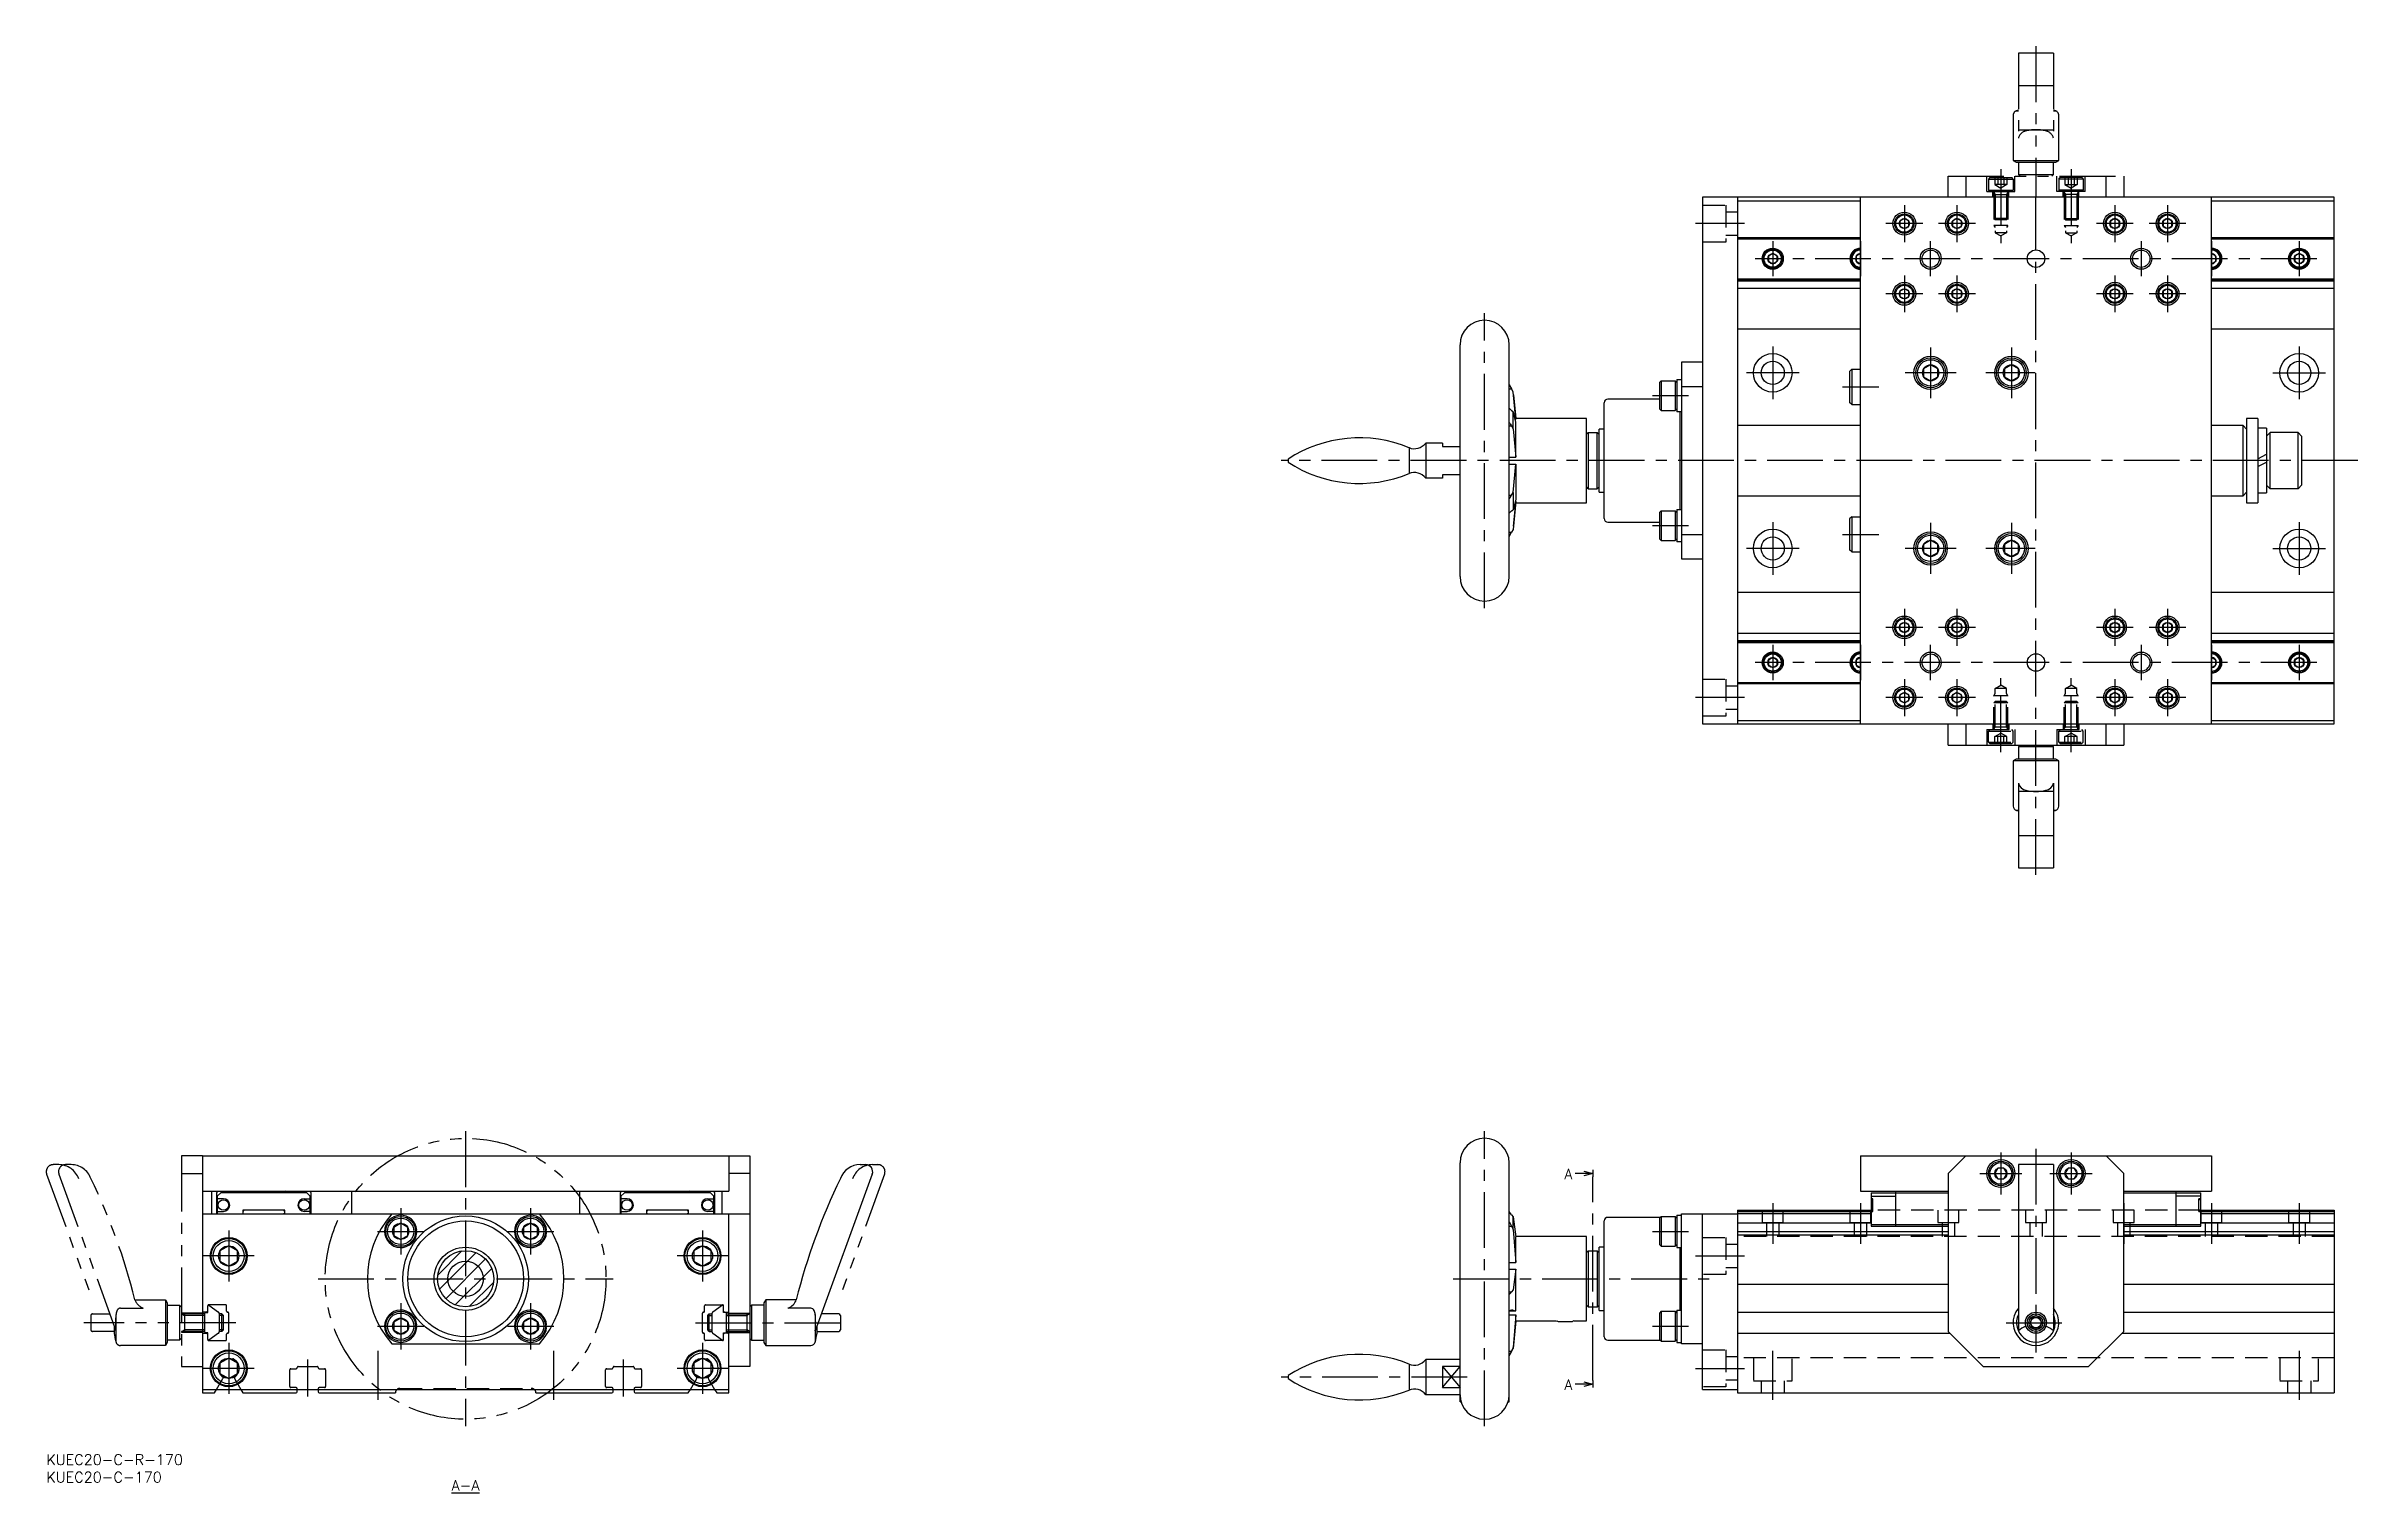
# Model space of a CAD drawing. Extents: x 0 to 659, y -11 to 401.
import ezdxf

# ---------------------------------------------------------------- set-up
doc = ezdxf.new("R2010")
doc.units = 0
doc.header["$LTSCALE"] = 0.5
for name, pattern in [('CENTER', [50.8, 31.75, -6.35, 6.35, -6.35]), ('DASHED', [19.05, 12.7, -6.35]), ('PHANTOM', [63.5, 31.75, -6.35, 6.35, -6.35, 6.35, -6.35])]:
    doc.linetypes.add(name, pattern=pattern)
for name, color, linetype in [('MSM_CENTER', 1, 'CENTER'), ('MSM_CONTINUOUS', 7, 'CONTINUOUS'), ('MSM_DASHED', 4, 'DASHED'), ('MSM_IMAGINARY', 6, 'PHANTOM'), ('MSM_NARROW', 5, 'CONTINUOUS'), ('MSM_PART_NUMBER', 7, 'CONTINUOUS')]:
    doc.layers.add(name, color=color, linetype=linetype)
doc.styles.get("Standard").update_dxf_attribs({"font": 'txt.shx', "height": 3, "bigfont": 'bigfont.shx'})

msp = doc.modelspace()

# ---------------------------------------------------------------- texts
at = {"layer": 'MSM_PART_NUMBER'}
for s, p in [('A', (432.56, 78.34)), ('A', (432.56, 18.34)), ('%%UA-A', (115.5, -10.33))]:
    msp.add_text(s, height=3, dxfattribs=at).set_placement(p)

# ---------------------------------------------------------------- blocks, each defined once
blk = doc.blocks.new('*U2')
at = {"layer": 'MSM_PART_NUMBER'}
blk.add_text('KUEC20-C-R-170', height=3, dxfattribs=at).set_placement((0, -3))
blk = doc.blocks.new('*U3')
at = {"layer": 'MSM_PART_NUMBER'}
blk.add_text('KUEC20-C-170', height=3, dxfattribs=at).set_placement((0, -8))

# ---------------------------------------------------------------- linework, layer by layer
at = {"layer": 'MSM_CENTER'}
for p, q in [((556.95, 365.99), (556.95, 344.96)), ((576.95, 365.99), (576.95, 344.96)), ((529.45, 355.74), (529.45, 345.24)), ((544.45, 355.74), (544.45, 345.24)), ((566.95, 164.99), (566.95, 357.99)), ((589.45, 355.74), (589.45, 345.24)), ((604.45, 355.74), (604.45, 345.24)), ((483.95, 350.49), (469.95, 350.49)), ((534.7, 350.49), (524.2, 350.49)), ((549.7, 350.49), (539.2, 350.49)), ((594.7, 350.49), (584.2, 350.49)), ((609.7, 350.49), (599.2, 350.49)), ((491.95, 345.49), (491.95, 335.49)), ((516.95, 345.49), (516.95, 335.49)), ((536.95, 335.49), (536.95, 345.49)), ((596.95, 345.49), (596.95, 335.49)), ((616.95, 345.49), (616.95, 335.49)), ((641.95, 345.49), (641.95, 335.49)), ((646.95, 340.49), (486.95, 340.49)), ((534.7, 330.49), (524.2, 330.49)), ((529.45, 335.74), (529.45, 325.24)), ((549.7, 330.49), (539.2, 330.49)), ((544.45, 335.74), (544.45, 325.24)), ((594.7, 330.49), (584.2, 330.49)), ((589.45, 335.74), (589.45, 325.24)), ((609.7, 330.49), (599.2, 330.49)), ((604.45, 335.74), (604.45, 325.24)), ((409.85, 240.99), (409.85, 324.99)), ((491.95, 315.49), (491.95, 300.49)), ((536.95, 315.24), (536.95, 300.74)), ((559.95, 315.24), (559.95, 300.74)), ((641.95, 315.49), (641.95, 300.49)), ((499.45, 307.99), (484.45, 307.99)), ((511.85, 303.99), (522.15, 303.99)), ((544.2, 307.99), (529.7, 307.99)), ((566.7, 307.99), (552.7, 307.99)), ((634.45, 307.99), (649.45, 307.99)), ((457.65, 301.49), (467.95, 301.49)), ((658.65, 282.99), (351.85, 282.99)), ((457.65, 264.49), (467.95, 264.49)), ((491.95, 265.49), (491.95, 250.49)), ((536.95, 265.24), (536.95, 250.74)), ((559.95, 265.24), (559.95, 250.74)), ((641.95, 265.49), (641.95, 250.49)), ((499.45, 257.99), (484.45, 257.99)), ((511.85, 261.99), (522.15, 261.99)), ((544.2, 257.99), (529.7, 257.99)), ((566.7, 257.99), (552.7, 257.99)), ((634.45, 257.99), (649.45, 257.99)), ((529.45, 240.74), (529.45, 230.24)), ((544.45, 240.74), (544.45, 230.24)), ((589.45, 240.74), (589.45, 230.24)), ((604.45, 240.74), (604.45, 230.24)), ((534.7, 235.49), (524.2, 235.49)), ((549.7, 235.49), (539.2, 235.49)), ((594.7, 235.49), (584.2, 235.49)), ((609.7, 235.49), (599.2, 235.49)), ((646.95, 225.49), (486.95, 225.49)), ((491.95, 230.49), (491.95, 220.49)), ((516.95, 230.49), (516.95, 220.49)), ((536.95, 220.49), (536.95, 230.49)), ((596.95, 230.49), (596.95, 220.49)), ((616.95, 230.49), (616.95, 220.49)), ((641.95, 230.49), (641.95, 220.49)), ((529.45, 220.74), (529.45, 210.24)), ((544.45, 220.74), (544.45, 210.24)), ((556.95, 199.99), (556.95, 221.03)), ((576.95, 199.99), (576.95, 221.03)), ((589.45, 220.74), (589.45, 210.24)), ((604.45, 220.74), (604.45, 210.24)), ((483.95, 215.49), (469.95, 215.49)), ((534.7, 215.49), (524.2, 215.49)), ((549.7, 215.49), (539.2, 215.49)), ((594.7, 215.49), (584.2, 215.49)), ((609.7, 215.49), (599.2, 215.49)), ((119.5, 92), (119.5, 8)), ((409.85, 8), (409.85, 92)), ((556.95, 86), (556.95, 74)), ((566.95, 87), (566.95, 29)), ((576.95, 86), (576.95, 74)), ((550.95, 80), (562.95, 80)), ((570.95, 80), (582.95, 80)), ((440.65, 21), (440.65, 79)), ((101, 70.1), (101, 56.9)), ((138, 70.1), (138, 56.9)), ((491.95, 71.5), (491.95, 60)), ((516.95, 71.5), (516.95, 60)), ((541.95, 71.5), (541.95, 60)), ((591.95, 71.5), (591.95, 60)), ((616.95, 71.5), (616.95, 60)), ((641.95, 71.5), (641.95, 60)), ((52, 63.75), (52, 49.25)), ((94.4, 63.5), (107.6, 63.5)), ((131.4, 63.5), (144.6, 63.5)), ((187, 63.75), (187, 49.25)), ((457.65, 63.5), (467.95, 63.5)), ((59.25, 56.5), (44.75, 56.5)), ((194.25, 56.5), (179.75, 56.5)), ((469.95, 56.5), (483.95, 56.5)), ((77.5, 50), (161.5, 50)), ((400.85, 50), (473.95, 50)), ((101, 43.1), (101, 29.9)), ((138, 43.1), (138, 29.9)), ((94.4, 36.5), (107.6, 36.5)), ((131.4, 36.5), (144.6, 36.5)), ((185, 37.5), (228.3, 37.5)), ((457.65, 36.5), (467.95, 36.5)), ((558.45, 37.5), (575.45, 37.5)), ((52, 31.75), (52, 17.25)), ((74.5, 16.5), (74.5, 27)), ((94.5, 29.5), (94.5, 15.5)), ((144.5, 29.5), (144.5, 15.5)), ((164.5, 16.5), (164.5, 27)), ((187, 31.75), (187, 17.25)), ((491.95, 15.5), (491.95, 29.5)), ((641.95, 29.5), (641.95, 15.5)), ((59.25, 24.5), (44.75, 24.5)), ((194.25, 24.5), (179.75, 24.5)), ((404.85, 22), (351.85, 22)), ((469.95, 24.5), (483.95, 24.5))]:
    msp.add_line(p, q, dxfattribs=at)
at = {"layer": 'MSM_CONTINUOUS'}
for p, q in [((471.95, 357.99), (471.95, 207.99)), ((651.95, 357.99), (471.95, 357.99)), ((481.95, 357.99), (481.95, 207.99)), ((481.95, 356.99), (516.95, 356.99)), ((516.95, 207.99), (516.95, 357.99)), ((616.95, 207.99), (616.95, 357.99)), ((616.95, 356.99), (651.95, 356.99)), ((651.95, 207.99), (651.95, 357.99)), ((529.45, 351.94), (528.2, 351.21)), ((528.2, 351.21), (528.2, 349.77)), ((528.2, 349.77), (529.45, 349.05)), ((530.7, 351.21), (529.45, 351.94)), ((529.45, 349.05), (530.7, 349.77)), ((530.7, 349.77), (530.7, 351.21)), ((544.45, 351.94), (543.2, 351.21)), ((543.2, 351.21), (543.2, 349.77)), ((543.2, 349.77), (544.45, 349.05)), ((545.7, 351.21), (544.45, 351.94)), ((544.45, 349.05), (545.7, 349.77)), ((545.7, 349.77), (545.7, 351.21)), ((589.45, 351.94), (588.2, 351.21)), ((588.2, 351.21), (588.2, 349.77)), ((588.2, 349.77), (589.45, 349.05)), ((590.7, 351.21), (589.45, 351.94)), ((589.45, 349.05), (590.7, 349.77)), ((590.7, 349.77), (590.7, 351.21)), ((604.45, 351.94), (603.2, 351.21)), ((603.2, 351.21), (603.2, 349.77)), ((603.2, 349.77), (604.45, 349.05)), ((605.7, 351.21), (604.45, 351.94)), ((604.45, 349.05), (605.7, 349.77)), ((605.7, 349.77), (605.7, 351.21)), ((481.95, 346.49), (516.95, 346.49)), ((481.95, 346.19), (516.95, 346.19)), ((616.95, 346.49), (651.95, 346.49)), ((616.95, 346.19), (651.95, 346.19)), ((491.95, 341.94), (490.7, 341.21)), ((490.7, 341.21), (490.7, 339.77)), ((490.7, 339.77), (491.95, 339.05)), ((493.2, 341.21), (491.95, 341.94)), ((491.95, 339.05), (493.2, 339.77)), ((493.2, 339.77), (493.2, 341.21)), ((516.95, 341.94), (515.7, 341.21)), ((515.7, 341.21), (515.7, 339.77)), ((515.7, 339.77), (516.95, 339.05)), ((618.2, 341.21), (616.95, 341.94)), ((616.95, 339.05), (618.2, 339.77)), ((618.2, 339.77), (618.2, 341.21)), ((641.95, 341.94), (640.7, 341.21)), ((640.7, 341.21), (640.7, 339.77)), ((640.7, 339.77), (641.95, 339.05)), ((643.2, 341.21), (641.95, 341.94)), ((641.95, 339.05), (643.2, 339.77)), ((643.2, 339.77), (643.2, 341.21)), ((481.95, 334.79), (516.95, 334.79)), ((481.95, 334.49), (516.95, 334.49)), ((481.95, 334.23), (516.95, 334.23)), ((481.95, 332.11), (516.95, 332.11)), ((529.45, 331.94), (528.2, 331.21)), ((528.2, 331.21), (528.2, 329.77)), ((528.2, 329.77), (529.45, 329.05)), ((530.7, 331.21), (529.45, 331.94)), ((529.45, 329.05), (530.7, 329.77)), ((530.7, 329.77), (530.7, 331.21)), ((544.45, 331.94), (543.2, 331.21)), ((543.2, 331.21), (543.2, 329.77)), ((543.2, 329.77), (544.45, 329.05)), ((545.7, 331.21), (544.45, 331.94)), ((544.45, 329.05), (545.7, 329.77)), ((545.7, 329.77), (545.7, 331.21)), ((589.45, 331.94), (588.2, 331.21)), ((588.2, 331.21), (588.2, 329.77)), ((588.2, 329.77), (589.45, 329.05)), ((590.7, 331.21), (589.45, 331.94)), ((589.45, 329.05), (590.7, 329.77)), ((590.7, 329.77), (590.7, 331.21)), ((604.45, 331.94), (603.2, 331.21)), ((603.2, 331.21), (603.2, 329.77)), ((603.2, 329.77), (604.45, 329.05)), ((605.7, 331.21), (604.45, 331.94)), ((604.45, 329.05), (605.7, 329.77)), ((605.7, 329.77), (605.7, 331.21)), ((616.95, 334.79), (651.95, 334.79)), ((616.95, 334.49), (651.95, 334.49)), ((616.95, 334.23), (651.95, 334.23)), ((616.95, 332.11), (651.95, 332.11)), ((481.95, 320.49), (516.95, 320.49)), ((616.95, 320.49), (651.95, 320.49)), ((402.85, 249.99), (402.85, 315.99)), ((416.85, 249.99), (416.85, 315.99)), ((471.95, 310.99), (465.95, 310.99)), ((465.95, 310.99), (465.95, 254.99)), ((536.95, 310.3), (534.95, 309.15)), ((538.95, 309.15), (536.95, 310.3)), ((559.95, 310.3), (557.95, 309.15)), ((561.95, 309.15), (559.95, 310.3)), ((416.85, 304.59), (417.54, 303.41)), ((416.85, 303.41), (417.54, 303.41)), ((418.03, 302.58), (417.54, 303.41)), ((460.15, 305.74), (459.65, 305.24)), ((459.65, 305.24), (459.65, 297.74)), ((460.15, 305.74), (460.15, 297.24)), ((460.15, 305.74), (464.15, 305.74)), ((464.15, 305.74), (464.65, 305.24)), ((464.15, 305.74), (464.15, 297.24)), ((464.65, 306.09), (465.95, 306.09)), ((464.65, 306.09), (464.65, 296.89)), ((471.95, 304.01), (465.95, 304.01)), ((514.45, 308.99), (513.85, 308.39)), ((513.85, 308.39), (513.85, 299.59)), ((514.45, 308.99), (514.45, 298.99)), ((514.45, 308.99), (516.95, 308.99)), ((534.95, 309.15), (534.95, 306.84)), ((534.95, 306.84), (536.95, 305.68)), ((536.95, 305.68), (538.95, 306.84)), ((538.95, 306.84), (538.95, 309.15)), ((557.95, 309.15), (557.95, 306.84)), ((557.95, 306.84), (559.95, 305.68)), ((559.95, 305.68), (561.95, 306.84)), ((561.95, 306.84), (561.95, 309.15)), ((416.85, 297.93), (417.54, 297.31)), ((417.54, 297.31), (418.03, 297)), ((418.72, 294.67), (418.03, 302.58)), ((418.72, 294.06), (418.03, 297)), ((418.03, 292.03), (418.03, 297)), ((418.11, 301.69), (418.72, 294.99)), ((443.95, 266.49), (443.95, 299.49)), ((459.65, 300.49), (444.95, 300.49)), ((460.15, 297.24), (459.65, 297.74)), ((460.15, 297.24), (464.15, 297.24)), ((464.15, 297.24), (464.65, 297.74)), ((465.95, 296.89), (464.65, 296.89)), ((465.55, 269.09), (465.55, 296.89)), ((514.45, 298.99), (513.85, 299.59)), ((514.45, 298.99), (516.95, 298.99)), ((416.85, 292.86), (417.54, 292.86)), ((417.13, 293.51), (417.54, 292.86)), ((417.54, 292.86), (418.03, 292.03)), ((418.03, 292.03), (418.72, 283.99)), ((418.57, 294.67), (418.72, 294.67)), ((438.85, 294.99), (418.72, 294.99)), ((418.72, 294.67), (418.72, 294.99)), ((418.72, 283.99), (418.72, 294.06)), ((438.85, 270.99), (438.85, 294.99)), ((439.35, 290.99), (438.85, 290.49)), ((439.35, 290.99), (441.95, 290.99)), ((439.35, 290.99), (439.35, 274.99)), ((441.95, 274.99), (441.95, 290.99)), ((441.95, 290.99), (442.45, 290.49)), ((443.95, 291.99), (442.45, 291.99)), ((442.45, 273.99), (442.45, 291.99)), ((516.95, 292.99), (481.95, 292.99)), ((625.95, 292.99), (616.95, 292.99)), ((626.95, 291.99), (625.95, 292.99)), ((625.95, 272.99), (625.95, 292.99)), ((630.15, 294.99), (626.95, 294.99)), ((626.95, 294.99), (626.95, 270.99)), ((630.15, 294.99), (630.15, 270.99)), ((632.65, 292.19), (630.15, 292.19)), ((632.65, 292.19), (632.65, 273.79)), ((633.65, 290.99), (632.65, 289.99)), ((641.65, 290.99), (633.65, 290.99)), ((633.65, 274.99), (633.65, 290.99)), ((641.65, 274.99), (641.65, 290.99)), ((641.65, 290.99), (642.65, 289.99)), ((642.65, 289.99), (642.65, 275.99)), ((353.85, 283.41), (353.85, 282.58)), ((388.32, 286.68), (388.32, 279.3)), ((393.06, 287.99), (393.06, 277.99)), ((397.85, 287.99), (393.06, 287.99)), ((397.85, 287.99), (397.85, 286.99)), ((397.85, 286.99), (402.85, 286.99)), ((416.85, 283.99), (418.72, 283.99)), ((630.15, 283.5), (632.65, 284.79)), ((397.85, 277.99), (393.06, 277.99)), ((402.85, 278.99), (397.85, 278.99)), ((397.85, 278.99), (397.85, 277.99)), ((416.85, 281.99), (418.72, 281.99)), ((418.03, 273.96), (418.72, 281.99)), ((418.72, 281.99), (418.72, 271.93)), ((630.15, 281.29), (632.65, 282.57)), ((416.85, 273.12), (417.54, 273.12)), ((417.13, 272.47), (417.54, 273.12)), ((417.54, 273.12), (418.03, 273.96)), ((418.03, 273.96), (418.03, 268.98)), ((418.72, 271.93), (418.03, 268.98)), ((418.72, 271.31), (418.03, 263.4)), ((418.11, 264.29), (418.72, 270.99)), ((418.57, 271.31), (418.72, 271.31)), ((418.72, 271.31), (418.72, 270.99)), ((418.72, 270.99), (438.85, 270.99)), ((439.35, 274.99), (438.85, 275.49)), ((439.35, 274.99), (441.95, 274.99)), ((441.95, 274.99), (442.45, 275.49)), ((442.45, 273.99), (443.95, 273.99)), ((481.95, 272.99), (516.95, 272.99)), ((616.95, 272.99), (625.95, 272.99)), ((625.95, 272.99), (626.95, 273.99)), ((626.95, 270.99), (630.15, 270.99)), ((630.15, 273.79), (632.65, 273.79)), ((633.65, 274.99), (632.65, 275.99)), ((641.65, 274.99), (633.65, 274.99)), ((641.65, 274.99), (642.65, 275.99)), ((416.85, 268.05), (417.54, 268.68)), ((417.54, 268.68), (418.03, 268.98)), ((444.95, 265.49), (459.65, 265.49)), ((460.15, 268.74), (459.65, 268.24)), ((459.65, 268.24), (459.65, 260.74)), ((460.15, 268.74), (460.15, 260.24)), ((460.15, 268.74), (464.15, 268.74)), ((464.15, 268.74), (464.65, 268.24)), ((464.15, 268.74), (464.15, 260.24)), ((464.65, 269.09), (465.95, 269.09)), ((464.65, 269.09), (464.65, 259.89)), ((514.45, 266.99), (513.85, 266.39)), ((513.85, 266.39), (513.85, 257.59)), ((514.45, 266.99), (514.45, 256.99)), ((514.45, 266.99), (516.95, 266.99)), ((416.85, 261.39), (417.54, 262.58)), ((416.85, 262.58), (417.54, 262.58)), ((418.03, 263.4), (417.54, 262.58)), ((460.15, 260.24), (459.65, 260.74)), ((460.15, 260.24), (464.15, 260.24)), ((464.15, 260.24), (464.65, 260.74)), ((465.95, 259.89), (464.65, 259.89)), ((465.95, 261.97), (471.95, 261.97)), ((514.45, 256.99), (513.85, 257.59)), ((514.45, 256.99), (516.95, 256.99)), ((536.95, 260.3), (534.95, 259.15)), ((534.95, 259.15), (534.95, 256.84)), ((538.95, 259.15), (536.95, 260.3)), ((538.95, 256.84), (538.95, 259.15)), ((559.95, 260.3), (557.95, 259.15)), ((557.95, 259.15), (557.95, 256.84)), ((561.95, 259.15), (559.95, 260.3)), ((561.95, 256.84), (561.95, 259.15)), ((465.95, 254.99), (471.95, 254.99)), ((534.95, 256.84), (536.95, 255.68)), ((536.95, 255.68), (538.95, 256.84)), ((557.95, 256.84), (559.95, 255.68)), ((559.95, 255.68), (561.95, 256.84)), ((481.95, 245.49), (516.95, 245.49)), ((616.95, 245.49), (651.95, 245.49)), ((481.95, 233.87), (516.95, 233.87)), ((481.95, 231.75), (516.95, 231.75)), ((481.95, 231.49), (516.95, 231.49)), ((481.95, 231.19), (516.95, 231.19)), ((529.45, 236.94), (528.2, 236.21)), ((528.2, 236.21), (528.2, 234.77)), ((528.2, 234.77), (529.45, 234.05)), ((530.7, 236.21), (529.45, 236.94)), ((529.45, 234.05), (530.7, 234.77)), ((530.7, 234.77), (530.7, 236.21)), ((544.45, 236.94), (543.2, 236.21)), ((543.2, 236.21), (543.2, 234.77)), ((543.2, 234.77), (544.45, 234.05)), ((545.7, 236.21), (544.45, 236.94)), ((544.45, 234.05), (545.7, 234.77)), ((545.7, 234.77), (545.7, 236.21)), ((589.45, 236.94), (588.2, 236.21)), ((588.2, 236.21), (588.2, 234.77)), ((588.2, 234.77), (589.45, 234.05)), ((590.7, 236.21), (589.45, 236.94)), ((589.45, 234.05), (590.7, 234.77)), ((590.7, 234.77), (590.7, 236.21)), ((604.45, 236.94), (603.2, 236.21)), ((603.2, 236.21), (603.2, 234.77)), ((603.2, 234.77), (604.45, 234.05)), ((605.7, 236.21), (604.45, 236.94)), ((604.45, 234.05), (605.7, 234.77)), ((605.7, 234.77), (605.7, 236.21)), ((616.95, 233.87), (651.95, 233.87)), ((616.95, 231.75), (651.95, 231.75)), ((616.95, 231.49), (651.95, 231.49)), ((616.95, 231.19), (651.95, 231.19)), ((491.95, 226.94), (490.7, 226.21)), ((490.7, 226.21), (490.7, 224.77)), ((490.7, 224.77), (491.95, 224.05)), ((493.2, 226.21), (491.95, 226.94)), ((491.95, 224.05), (493.2, 224.77)), ((493.2, 224.77), (493.2, 226.21)), ((516.95, 226.94), (515.7, 226.21)), ((515.7, 226.21), (515.7, 224.77)), ((515.7, 224.77), (516.95, 224.05)), ((618.2, 226.21), (616.95, 226.94)), ((616.95, 224.05), (618.2, 224.77)), ((618.2, 224.77), (618.2, 226.21)), ((641.95, 226.94), (640.7, 226.21)), ((640.7, 226.21), (640.7, 224.77)), ((640.7, 224.77), (641.95, 224.05)), ((643.2, 226.21), (641.95, 226.94)), ((641.95, 224.05), (643.2, 224.77)), ((643.2, 224.77), (643.2, 226.21)), ((481.95, 219.79), (516.95, 219.79)), ((481.95, 219.49), (516.95, 219.49)), ((616.95, 219.79), (651.95, 219.79)), ((616.95, 219.49), (651.95, 219.49)), ((529.45, 216.94), (528.2, 216.21)), ((528.2, 216.21), (528.2, 214.77)), ((528.2, 214.77), (529.45, 214.05)), ((530.7, 216.21), (529.45, 216.94)), ((529.45, 214.05), (530.7, 214.77)), ((530.7, 214.77), (530.7, 216.21)), ((544.45, 216.94), (543.2, 216.21)), ((543.2, 216.21), (543.2, 214.77)), ((543.2, 214.77), (544.45, 214.05)), ((545.7, 216.21), (544.45, 216.94)), ((544.45, 214.05), (545.7, 214.77)), ((545.7, 214.77), (545.7, 216.21)), ((589.45, 216.94), (588.2, 216.21)), ((588.2, 216.21), (588.2, 214.77)), ((588.2, 214.77), (589.45, 214.05)), ((590.7, 216.21), (589.45, 216.94)), ((589.45, 214.05), (590.7, 214.77)), ((590.7, 214.77), (590.7, 216.21)), ((604.45, 216.94), (603.2, 216.21)), ((603.2, 216.21), (603.2, 214.77)), ((603.2, 214.77), (604.45, 214.05)), ((605.7, 216.21), (604.45, 216.94)), ((604.45, 214.05), (605.7, 214.77)), ((605.7, 214.77), (605.7, 216.21)), ((471.95, 207.99), (651.95, 207.99)), ((481.95, 208.99), (516.95, 208.99)), ((541.95, 201.99), (541.95, 207.99)), ((546.95, 207.99), (546.95, 201.99)), ((586.95, 201.99), (586.95, 207.99)), ((591.95, 207.99), (591.95, 201.99)), ((616.95, 208.99), (651.95, 208.99)), ((541.95, 201.99), (591.95, 201.99)), ((561.32, 197.99), (560.45, 197.49)), ((572.59, 197.99), (561.32, 197.99)), ((562.45, 201.99), (561.95, 201.49)), ((561.95, 201.49), (561.95, 197.99)), ((571.95, 201.49), (561.95, 201.49)), ((571.95, 201.49), (571.45, 201.99)), ((571.95, 197.99), (571.95, 201.49)), ((573.45, 197.49), (572.59, 197.99)), ((560.45, 197.49), (560.45, 184.63)), ((573.45, 197.49), (560.45, 197.49)), ((561.95, 191.14), (561.95, 166.99)), ((571.95, 191.14), (571.95, 166.99)), ((573.45, 184.63), (573.45, 197.49)), ((571.95, 188.78), (561.95, 188.78)), ((561.95, 183.37), (561.42, 183.37)), ((572.48, 183.37), (571.95, 183.37)), ((561.95, 176.21), (571.95, 176.21)), ((561.95, 166.99), (571.95, 166.99)), ((44.5, 85), (200.5, 85)), ((44.5, 85), (44.5, 75)), ((194.5, 85), (194.5, 75)), ((200.5, 80), (194.5, 80)), ((200.5, 85), (200.5, 25)), ((235.38, 79.81), (219.12, 35.14)), ((231.92, 82.5), (233.5, 82.5)), ((402.85, 15), (402.85, 83)), ((416.85, 15), (416.85, 83)), ((516.95, 85), (516.95, 75)), ((516.95, 85), (616.95, 85)), ((546.95, 85), (541.95, 80)), ((541.95, 80), (541.95, 35)), ((556.09, 81.5), (555.22, 80)), ((555.22, 80), (556.09, 78.5)), ((557.82, 81.5), (556.09, 81.5)), ((558.68, 80), (557.82, 81.5)), ((557.82, 78.5), (558.68, 80)), ((571.95, 82.5), (561.95, 82.5)), ((561.95, 82.5), (561.95, 35.14)), ((571.95, 82.5), (571.95, 35.14)), ((576.09, 81.5), (575.22, 80)), ((575.22, 80), (576.09, 78.5)), ((577.82, 81.5), (576.09, 81.5)), ((578.68, 80), (577.82, 81.5)), ((577.82, 78.5), (578.68, 80)), ((591.95, 80), (586.95, 85)), ((591.95, 35), (591.95, 80)), ((616.95, 85), (616.95, 75)), ((44.5, 75), (194.5, 75)), ((47.09, 75), (47.09, 68.5)), ((49, 75), (48.5, 74.5)), ((48.5, 74.5), (48.5, 68.5)), ((49.75, 74.5), (48.75, 73.5)), ((48.75, 73.5), (48.75, 68.5)), ((50.5, 72.8), (48.75, 72.8)), ((74.25, 74.5), (49.75, 74.5)), ((56.25, 74.5), (55.75, 75)), ((68.25, 75), (67.75, 74.5)), ((73.5, 72.8), (75.25, 72.8)), ((75.25, 73.5), (74.25, 74.5)), ((75.5, 74.5), (75, 75)), ((75.25, 68.5), (75.25, 73.5)), ((75.5, 68.5), (75.5, 74.5)), ((87, 75), (87, 68.5)), ((152, 68.5), (152, 75)), ((164, 75), (163.5, 74.5)), ((163.5, 74.5), (163.5, 68.5)), ((164.75, 74.5), (163.75, 73.5)), ((163.75, 73.5), (163.75, 68.5)), ((165.5, 72.8), (163.75, 72.8)), ((189.25, 74.5), (164.75, 74.5)), ((171.25, 74.5), (170.75, 75)), ((183.25, 75), (182.75, 74.5)), ((188.5, 72.8), (190.25, 72.8)), ((190.25, 73.5), (189.25, 74.5)), ((190.5, 74.5), (190, 75)), ((190.25, 68.5), (190.25, 73.5)), ((190.5, 68.5), (190.5, 74.5)), ((192.5, 75), (192.5, 68.5)), ((516.95, 75), (541.95, 75)), ((520, 74.5), (541.95, 74.5)), ((520, 74.5), (520, 65)), ((520, 73.5), (527, 73.5)), ((520.5, 72.8), (520, 72.8)), ((520.5, 72.5), (520, 72.5)), ((520.5, 69.2), (520.5, 72.8)), ((527, 65), (527, 75)), ((556.09, 78.5), (557.82, 78.5)), ((576.09, 78.5), (577.82, 78.5)), ((591.95, 75), (616.95, 75)), ((591.95, 74.5), (613.9, 74.5)), ((606.9, 65), (606.9, 75)), ((613.9, 73.5), (606.9, 73.5)), ((613.9, 72.8), (613.4, 72.8)), ((613.4, 69.2), (613.4, 72.8)), ((613.9, 72.5), (613.4, 72.5)), ((613.9, 65), (613.9, 74.5)), ((44.5, 68.5), (200.5, 68.5)), ((44.5, 68.5), (44.5, 17.5)), ((48.75, 69.2), (50.5, 69.2)), ((68, 69.5), (56, 69.5)), ((56, 69.5), (56, 68.55)), ((56.3, 69.5), (56, 69.2)), ((56, 68.55), (56.36, 68.5)), ((68, 69.2), (67.7, 69.5)), ((68, 68.55), (68, 69.5)), ((75.25, 69.2), (73.5, 69.2)), ((163.75, 69.2), (165.5, 69.2)), ((183, 69.5), (171, 69.5)), ((171.3, 69.5), (171, 69.2)), ((171, 69.5), (171, 68.55)), ((183, 69.2), (182.7, 69.5)), ((183, 68.55), (183, 69.5)), ((190.25, 69.2), (188.5, 69.2)), ((194.5, 17.5), (194.5, 68.5)), ((417.54, 68.26), (416.85, 69.21)), ((416.96, 66.08), (417.54, 65.03)), ((417.54, 68.26), (418.03, 67.67)), ((418.03, 67.67), (418.72, 61.96)), ((418.03, 64.05), (418.03, 67.67)), ((443.95, 33.5), (443.95, 66.5)), ((459.9, 67.5), (444.95, 67.5)), ((460.15, 67.75), (459.65, 67.25)), ((459.65, 67.25), (459.65, 59.75)), ((460.15, 67.75), (460.15, 59.25)), ((460.15, 67.75), (464.15, 67.75)), ((464.15, 67.75), (464.65, 67.25)), ((464.15, 67.75), (464.15, 59.25)), ((464.65, 68.1), (465.95, 68.1)), ((464.65, 68.1), (464.65, 58.9)), ((465.95, 68.5), (481.95, 68.5)), ((465.95, 31.5), (465.95, 68.5)), ((471.95, 18.5), (471.95, 68.5)), ((481.95, 69.5), (520.5, 69.5)), ((481.95, 69.5), (481.95, 17.5)), ((481.95, 69.2), (520, 69.2)), ((481.95, 68.55), (520, 68.55)), ((481.95, 65.95), (520, 65.95)), ((520, 69.2), (520.5, 69.2)), ((613.4, 69.5), (651.95, 69.5)), ((613.4, 69.2), (613.9, 69.2)), ((613.9, 69.2), (651.95, 69.2)), ((613.9, 68.55), (651.95, 68.55)), ((613.9, 65.95), (651.95, 65.95)), ((651.95, 69.5), (651.95, 17.5)), ((52, 59.38), (49.5, 57.94)), ((54.5, 57.94), (52, 59.38)), ((101, 65.81), (99, 64.65)), ((99, 64.65), (99, 62.34)), ((99, 62.34), (101, 61.19)), ((103, 64.65), (101, 65.81)), ((101, 61.19), (103, 62.34)), ((103, 62.34), (103, 64.65)), ((105.24, 63.83), (105.59, 63.86)), ((105.24, 63.16), (105.59, 63.14)), ((138, 65.81), (136, 64.65)), ((136, 64.65), (136, 62.34)), ((136, 62.34), (138, 61.19)), ((140, 64.65), (138, 65.81)), ((138, 61.19), (140, 62.34)), ((140, 62.34), (140, 64.65)), ((142.24, 63.83), (142.59, 63.86)), ((142.24, 63.16), (142.59, 63.14)), ((187, 59.38), (184.5, 57.94)), ((189.5, 57.94), (187, 59.38)), ((416.85, 65.03), (417.54, 65.03)), ((417.54, 65.03), (418.03, 64.05)), ((418.03, 64.05), (418.72, 54.65)), ((438.85, 62), (418.71, 62)), ((418.72, 54.65), (418.72, 61.96)), ((438.85, 38), (438.85, 62)), ((460.15, 59.25), (459.65, 59.75)), ((464.15, 59.25), (464.65, 59.75)), ((481.95, 63.5), (541.95, 63.5)), ((481.95, 62.49), (541.95, 62.49)), ((520, 65.5), (541.95, 65.5)), ((520, 65), (541.95, 65)), ((591.95, 65.5), (613.9, 65.5)), ((591.95, 65), (613.9, 65)), ((591.95, 63.5), (651.95, 63.5)), ((591.95, 62.49), (651.95, 62.49)), ((49.5, 57.94), (49.5, 55.05)), ((49.5, 55.05), (52, 53.61)), ((52, 53.61), (54.5, 55.05)), ((54.5, 55.05), (54.5, 57.94)), ((184.5, 57.94), (184.5, 55.05)), ((184.5, 55.05), (187, 53.61)), ((187, 53.61), (189.5, 55.05)), ((189.5, 55.05), (189.5, 57.94)), ((416.85, 54.65), (418.72, 54.65)), ((416.85, 52.74), (418.72, 52.74)), ((418.72, 52.74), (418.03, 46.87)), ((418.72, 40.91), (418.72, 52.74)), ((439.35, 58), (438.85, 57.5)), ((439.35, 58), (438.85, 57.5)), ((439.35, 58), (439.35, 42)), ((439.35, 58), (441.95, 58)), ((441.95, 58), (441.95, 42)), ((441.95, 58), (442.45, 57.5)), ((443.95, 59), (442.45, 59)), ((442.45, 41), (442.45, 59)), ((460.15, 59.25), (464.15, 59.25)), ((464.65, 58.9), (465.95, 58.9)), ((465.55, 41.1), (465.55, 58.9)), ((416.85, 46.25), (417.54, 46.25)), ((418.03, 46.87), (417.54, 46.25)), ((481.95, 48.5), (541.95, 48.5)), ((591.95, 48.5), (651.95, 48.5)), ((201, 42.5), (200.5, 42)), ((204.5, 42.5), (201, 42.5)), ((201, 42.5), (201, 32.5)), ((205, 44), (204.5, 43.13)), ((204.5, 43.13), (204.5, 31.86)), ((213.69, 44), (205, 44)), ((205, 44), (205, 31)), ((217.86, 41.65), (211.36, 41.65)), ((219.12, 39.85), (219.12, 31.97)), ((225.8, 40), (220.89, 40)), ((416.85, 40.91), (418.72, 40.91)), ((416.85, 39.74), (418.72, 39.74)), ((418.03, 41.02), (417.54, 41.03)), ((418.03, 41.02), (418.72, 40.91)), ((418.72, 39.74), (418.03, 30.4)), ((418.72, 38), (418.72, 39.74)), ((439.35, 42), (438.85, 42.5)), ((439.35, 42), (441.95, 42)), ((441.95, 42), (442.45, 42.5)), ((442.45, 41), (443.95, 41)), ((460.15, 40.75), (459.65, 40.25)), ((459.65, 40.25), (459.65, 32.75)), ((460.15, 40.75), (460.15, 32.25)), ((460.15, 40.75), (464.15, 40.75)), ((464.15, 40.75), (464.65, 40.25)), ((464.15, 40.75), (464.15, 32.25)), ((464.65, 41.1), (465.95, 41.1)), ((464.65, 41.1), (464.65, 31.9)), ((481.95, 40.5), (541.95, 40.5)), ((591.95, 40.5), (651.95, 40.5)), ((101, 38.81), (99, 37.65)), ((99, 37.65), (99, 35.34)), ((99, 35.34), (101, 34.19)), ((103, 37.65), (101, 38.81)), ((101, 34.19), (103, 35.34)), ((103, 35.34), (103, 37.65)), ((105.24, 36.83), (105.59, 36.86)), ((105.24, 36.16), (105.59, 36.14)), ((138, 38.81), (136, 37.65)), ((136, 37.65), (136, 35.34)), ((136, 35.34), (138, 34.19)), ((140, 37.65), (138, 38.81)), ((138, 34.19), (140, 35.34)), ((140, 35.34), (140, 37.65)), ((142.24, 36.83), (142.59, 36.86)), ((142.24, 36.16), (142.59, 36.14)), ((200.5, 33), (201, 32.5)), ((219.62, 36.52), (219.62, 34.5)), ((219.62, 35), (225.8, 35)), ((226.3, 39.5), (226.3, 35.5)), ((418.72, 38), (418.03, 30.16)), ((418.72, 38), (430.36, 38)), ((430.43, 38.01), (430.8, 37.8)), ((430.8, 37.8), (434.91, 37.8)), ((435.27, 38.01), (434.91, 37.8)), ((435.35, 38), (438.85, 38)), ((481.95, 34.5), (542.45, 34.5)), ((541.95, 35), (551.95, 25)), ((566.09, 39), (565.22, 37.5)), ((565.22, 37.5), (566.09, 36)), ((567.82, 39), (566.09, 39)), ((566.09, 36), (567.82, 36)), ((568.68, 37.5), (567.82, 39)), ((567.82, 36), (568.68, 37.5)), ((581.95, 25), (591.95, 35)), ((591.45, 34.5), (651.95, 34.5)), ((52, 27.38), (49.5, 25.94)), ((54.5, 25.94), (52, 27.38)), ((98.48, 31.5), (140.52, 31.5)), ((187, 27.38), (184.5, 25.94)), ((189.5, 25.94), (187, 27.38)), ((201, 32.5), (204.5, 32.5)), ((204.5, 31.86), (205, 31)), ((205, 31), (217.86, 31)), ((393.06, 27), (393.06, 17)), ((402.85, 27), (393.06, 27)), ((417.54, 29.42), (416.85, 28.11)), ((416.85, 29.42), (417.54, 29.42)), ((418.03, 30.4), (417.54, 29.42)), ((418.03, 30.16), (418.03, 30.4)), ((444.95, 32.5), (459.9, 32.5)), ((460.15, 32.25), (459.65, 32.75)), ((460.15, 32.25), (464.15, 32.25)), ((464.15, 32.25), (464.65, 32.75)), ((464.65, 31.9), (465.95, 31.9)), ((471.95, 31.5), (465.95, 31.5)), ((49.5, 25.94), (49.5, 23.05)), ((49.5, 23.05), (52, 21.61)), ((52, 21.61), (54.5, 23.05)), ((54.5, 23.05), (54.5, 25.94)), ((184.5, 25.94), (184.5, 23.05)), ((184.5, 23.05), (187, 21.61)), ((187, 21.61), (189.5, 23.05)), ((189.5, 23.05), (189.5, 25.94)), ((200.5, 25), (194.5, 25)), ((353.85, 22.41), (353.85, 21.59)), ((388.32, 25.69), (388.32, 18.31)), ((402.85, 25), (397.85, 25)), ((397.85, 25), (397.85, 19)), ((551.95, 25), (581.95, 25)), ((44.5, 18.5), (194.5, 18.5)), ((44.5, 17.5), (47.96, 17.5)), ((47.96, 17.5), (48.54, 18.5)), ((55.46, 18.5), (56.04, 17.5)), ((56.04, 17.5), (71.2, 17.5)), ((71.5, 17.8), (71.5, 18.5)), ((77.5, 18.5), (77.5, 17.8)), ((77.8, 17.5), (99.5, 17.5)), ((139.5, 17.5), (161.2, 17.5)), ((161.5, 17.8), (161.5, 18.5)), ((167.5, 18.5), (167.5, 17.8)), ((167.8, 17.5), (182.96, 17.5)), ((182.96, 17.5), (183.54, 18.5)), ((190.46, 18.5), (191.04, 17.5)), ((191.04, 17.5), (194.5, 17.5)), ((402.85, 17), (393.06, 17)), ((397.85, 19), (402.85, 19)), ((402.85, 15), (403.14, 15)), ((416.56, 15), (416.85, 15)), ((471.95, 18.5), (481.95, 18.5)), ((481.95, 17.5), (651.95, 17.5))]:
    msp.add_line(p, q, dxfattribs=at)
for centre, radius in [((529.45, 350.49), 3.25), ((529.45, 350.49), 2.75), ((529.45, 350.49), 2.45), ((529.45, 350.49), 1.44), ((544.45, 350.49), 3.25), ((544.45, 350.49), 2.75), ((544.45, 350.49), 2.45), ((544.45, 350.49), 1.44), ((589.45, 350.49), 3.25), ((589.45, 350.49), 2.75), ((589.45, 350.49), 2.45), ((589.45, 350.49), 1.44), ((604.45, 350.49), 3.25), ((604.45, 350.49), 2.75), ((604.45, 350.49), 2.45), ((604.45, 350.49), 1.44), ((491.95, 340.49), 3), ((491.95, 340.49), 2.75), ((491.95, 340.49), 2.45), ((536.95, 340.49), 2.46), ((566.95, 340.49), 2.5), ((596.95, 340.49), 2.46), ((641.95, 340.49), 3), ((641.95, 340.49), 2.75), ((641.95, 340.49), 2.45), ((491.95, 340.49), 1.44), ((641.95, 340.49), 1.44), ((529.45, 330.49), 3.25), ((529.45, 330.49), 2.75), ((529.45, 330.49), 2.45), ((529.45, 330.49), 1.44), ((544.45, 330.49), 3.25), ((544.45, 330.49), 2.75), ((544.45, 330.49), 2.45), ((544.45, 330.49), 1.44), ((589.45, 330.49), 3.25), ((589.45, 330.49), 2.75), ((589.45, 330.49), 2.45), ((589.45, 330.49), 1.44), ((604.45, 330.49), 3.25), ((604.45, 330.49), 2.75), ((604.45, 330.49), 2.45), ((604.45, 330.49), 1.44), ((491.95, 307.99), 5.5), ((491.95, 307.99), 3.3), ((536.95, 307.99), 4.75), ((536.95, 307.99), 4.25), ((536.95, 307.99), 3.75), ((536.95, 307.99), 2.31), ((559.95, 307.99), 4.75), ((559.95, 307.99), 4.25), ((559.95, 307.99), 3.75), ((559.95, 307.99), 2.31), ((641.95, 307.99), 5.5), ((641.95, 307.99), 3.3), ((491.95, 257.99), 5.5), ((641.95, 257.99), 5.5), ((491.95, 257.99), 3.3), ((536.95, 257.99), 4.75), ((536.95, 257.99), 4.25), ((536.95, 257.99), 3.75), ((536.95, 257.99), 2.31), ((559.95, 257.99), 4.75), ((559.95, 257.99), 4.25), ((559.95, 257.99), 3.75), ((559.95, 257.99), 2.31), ((641.95, 257.99), 3.3), ((529.45, 235.49), 3.25), ((529.45, 235.49), 2.75), ((529.45, 235.49), 2.45), ((544.45, 235.49), 3.25), ((544.45, 235.49), 2.75), ((544.45, 235.49), 2.45), ((589.45, 235.49), 3.25), ((589.45, 235.49), 2.75), ((589.45, 235.49), 2.45), ((604.45, 235.49), 3.25), ((604.45, 235.49), 2.75), ((604.45, 235.49), 2.45), ((529.45, 235.49), 1.44), ((544.45, 235.49), 1.44), ((589.45, 235.49), 1.44), ((604.45, 235.49), 1.44), ((491.95, 225.49), 3), ((491.95, 225.49), 2.75), ((491.95, 225.49), 2.45), ((491.95, 225.49), 1.44), ((536.95, 225.49), 2.46), ((566.95, 225.49), 2.5), ((596.95, 225.49), 2.46), ((641.95, 225.49), 3), ((641.95, 225.49), 2.75), ((641.95, 225.49), 2.45), ((641.95, 225.49), 1.44), ((529.45, 215.49), 3.25), ((529.45, 215.49), 2.75), ((529.45, 215.49), 2.45), ((544.45, 215.49), 3.25), ((544.45, 215.49), 2.75), ((544.45, 215.49), 2.45), ((589.45, 215.49), 3.25), ((589.45, 215.49), 2.75), ((589.45, 215.49), 2.45), ((604.45, 215.49), 3.25), ((604.45, 215.49), 2.75), ((604.45, 215.49), 2.45), ((529.45, 215.49), 1.44), ((544.45, 215.49), 1.44), ((589.45, 215.49), 1.44), ((604.45, 215.49), 1.44), ((556.95, 80), 4), ((556.95, 80), 3.5), ((556.95, 80), 3.1), ((556.95, 80), 1.73), ((576.95, 80), 4), ((576.95, 80), 3.5), ((576.95, 80), 3.1), ((576.95, 80), 1.73), ((50.5, 71), 1.5), ((73.5, 71), 1.5), ((165.5, 71), 1.5), ((188.5, 71), 1.5), ((101, 63.5), 4.25), ((101, 63.5), 3.75), ((119.5, 50), 17.9), ((119.5, 50), 16.5), ((138, 63.5), 4.25), ((138, 63.5), 3.75), ((52, 56.5), 5.25), ((52, 56.5), 5), ((52, 56.5), 4.4), ((52, 56.5), 2.89), ((101, 63.5), 2.31), ((138, 63.5), 2.31), ((187, 56.5), 5.25), ((187, 56.5), 5), ((187, 56.5), 4.4), ((187, 56.5), 2.89), ((119.5, 50), 9), ((119.5, 50), 8), ((119.5, 50), 5.05), ((101, 36.5), 4.25), ((101, 36.5), 3.75), ((138, 36.5), 4.25), ((138, 36.5), 3.75), ((566.95, 37.5), 3), ((566.95, 37.5), 2.5), ((101, 36.5), 2.31), ((138, 36.5), 2.31), ((566.95, 37.5), 1.5), ((52, 24.5), 5.25), ((52, 24.5), 5), ((52, 24.5), 4.4), ((52, 24.5), 2.89), ((187, 24.5), 5.25), ((187, 24.5), 5), ((187, 24.5), 4.4), ((187, 24.5), 2.89)]:
    msp.add_circle(centre, radius, dxfattribs=at)
for centre, radius, start, end in [((516.95, 340.49), 3, 90, 270), ((516.95, 340.49), 2.75, 90, 270), ((516.95, 340.49), 2.45, 90, 270), ((616.95, 340.49), 3, 270, 90), ((616.95, 340.49), 2.75, 270, 90), ((616.95, 340.49), 2.45, 270, 90), ((516.95, 340.49), 1.44, 90, 270), ((616.95, 340.49), 1.44, 270, 90), ((409.85, 315.99), 7, 0, 180), ((444.95, 299.49), 1, 90, 180), ((415.76, 292.54), 1.68, 35.23045, 49.53804), ((374.18, 252.49), 37, 67.52918, 123.32859), ((389.85, 290.38), 4, 247.52918, 323.36169), ((374.18, 313.49), 37, 236.67141, 292.47082), ((389.85, 275.6), 4, 36.63831, 112.47082), ((415.76, 273.44), 1.68, 310.46196, 324.76955), ((444.95, 266.49), 1, 180, 270), ((409.85, 249.99), 7, 180, 0), ((516.95, 225.49), 3, 90, 270), ((516.95, 225.49), 2.75, 90, 270), ((516.95, 225.49), 2.45, 90, 270), ((516.95, 225.49), 1.44, 90, 270), ((616.95, 225.49), 3, 270, 90), ((616.95, 225.49), 2.75, 270, 90), ((616.95, 225.49), 2.45, 270, 90), ((616.95, 225.49), 1.44, 270, 90), ((529.45, 215.49), 1.28, 60, 120), ((564.74, 191.93), 2.9, 195.97519, 257.07523), ((569.17, 191.93), 2.9, 282.92477, 344.02481), ((561.75, 184.63), 1.3, 180, 255.42991), ((566.62, 198.79), 10.01, 255.32765, 271.88381), ((567.28, 198.79), 10.01, 268.11619, 284.67235), ((572.15, 184.63), 1.3, 284.57009, 0), ((566.95, 204.64), 21.97, 255.42991, 256.84559), ((566.95, 204.64), 21.97, 283.15441, 284.57009), ((409.85, 83), 7, 0, 180), ((231.92, 76.5), 6, 90, 160), ((233.5, 80.5), 2, 340, 90), ((50.5, 71), 1.8, 270, 90), ((73.5, 71), 1.8, 90, 270), ((165.5, 71), 1.8, 270, 90), ((188.5, 71), 1.8, 90, 270), ((388.26, 0.05), 180, 154.14315, 165.85685), ((68, 67.25), 1.3, 90, 105.94237), ((119.5, 50), 28, 138.64563, 221.35437), ((101, 63.5), 4.6, 4.5, 355.5), ((138, 63.5), 4.6, 4.5, 355.5), ((119.5, 50), 28, 318.64563, 41.35437), ((171, 67.25), 1.3, 74.05763, 90), ((183, 67.25), 1.3, 90, 105.94237), ((415.3, 64.98), 1.99, 33.44995, 38.88163), ((444.95, 66.5), 1, 90, 180), ((415.28, 48.02), 2.87, 303.19641, 322.01194), ((101, 36.5), 4.6, 4.5, 355.5), ((138, 36.5), 4.6, 4.5, 355.5), ((209.96, 45.4), 4, 290.50003, 340), ((217.73, 40.45), 1.21, 25.24242, 83.48297), ((215.89, 39.57), 3.24, 4.95096, 25.44822), ((197.86, 37.5), 21.39, 353.67989, 6.32093), ((225.8, 39.5), 0.5, 0, 90), ((417.52, 39.71), 1.32, 89.17562, 120.47258), ((566.95, 37.5), 6.5, 140.28486, 39.71514), ((566.95, 37.5), 5.53, 154.77544, 25.22456), ((197.86, 37.5), 21.97, 345.42991, 352.15199), ((225.8, 35.5), 0.5, 270, 360), ((444.95, 33.5), 1, 180, 270), ((566.81, 29.89), 7.15, 112.11557, 132.76935), ((567.09, 29.89), 7.15, 47.23065, 67.88443), ((217.86, 32.3), 1.3, 270, 345.42991), ((374.18, -8.5), 37, 67.52918, 123.32859), ((389.85, 29.39), 4, 247.52918, 323.36169), ((241.21, 123.62), 200, 331.4254, 332.13912), ((374.18, 52.5), 37, 236.67141, 292.47082), ((71.2, 17.8), 0.3, 270, 0), ((77.8, 17.8), 0.3, 180, 270), ((100.8, 17.5), 1.3, 129.71514, 180), ((138.2, 17.5), 1.3, 0, 50.28486), ((161.2, 17.8), 0.3, 270, 0), ((167.8, 17.8), 0.3, 180, 270), ((389.85, 14.61), 4, 36.63831, 112.47082), ((409.85, 17), 7, 180, 0)]:
    msp.add_arc(centre, radius, start, end, dxfattribs=at)
at = {"layer": 'MSM_DASHED'}
for p, q in [((471.95, 355.74), (478.55, 355.74)), ((478.55, 355.74), (478.55, 345.24)), ((554.95, 357.99), (554.95, 349.99)), ((555.33, 357.99), (555.33, 347.89)), ((558.57, 357.99), (558.57, 347.89)), ((558.95, 357.99), (558.95, 349.99)), ((574.95, 357.99), (574.95, 349.99)), ((575.33, 357.99), (575.33, 347.89)), ((578.57, 357.99), (578.57, 347.89)), ((578.95, 357.99), (578.95, 349.99)), ((481.95, 353.79), (478.55, 353.79)), ((558.95, 349.99), (554.95, 349.99)), ((554.95, 349.99), (555.33, 349.34)), ((558.95, 349.99), (558.57, 349.34)), ((574.95, 349.99), (578.95, 349.99)), ((574.95, 349.99), (575.33, 349.34)), ((578.95, 349.99), (578.57, 349.34)), ((478.55, 345.24), (471.95, 345.24)), ((478.55, 347.19), (481.95, 347.19)), ((558.57, 347.89), (555.33, 347.89)), ((555.33, 347.89), (556.95, 346.96)), ((558.57, 347.89), (556.95, 346.96)), ((575.33, 347.89), (578.57, 347.89)), ((575.33, 347.89), (576.95, 346.96)), ((578.57, 347.89), (576.95, 346.96)), ((471.95, 220.74), (478.55, 220.74)), ((478.55, 220.74), (478.55, 210.24)), ((481.95, 218.79), (478.55, 218.79)), ((555.33, 218.09), (556.95, 219.03)), ((555.33, 207.19), (555.33, 218.09)), ((558.57, 218.09), (555.33, 218.09)), ((558.57, 218.09), (556.95, 219.03)), ((558.57, 207.19), (558.57, 218.09)), ((575.33, 218.09), (576.95, 219.03)), ((575.33, 207.19), (575.33, 218.09)), ((578.57, 218.09), (575.33, 218.09)), ((578.57, 218.09), (576.95, 219.03)), ((578.57, 207.19), (578.57, 218.09)), ((478.55, 212.19), (481.95, 212.19)), ((554.95, 215.99), (555.33, 216.65)), ((554.95, 206.39), (554.95, 215.99)), ((558.95, 215.99), (554.95, 215.99)), ((555.33, 214.39), (554.95, 214.01)), ((558.95, 214.01), (554.95, 214.01)), ((558.57, 214.39), (555.33, 214.39)), ((558.95, 215.99), (558.57, 216.65)), ((558.95, 214.01), (558.57, 214.39)), ((558.95, 206.39), (558.95, 215.99)), ((574.95, 215.99), (575.33, 216.65)), ((574.95, 206.39), (574.95, 215.99)), ((578.95, 215.99), (574.95, 215.99)), ((575.33, 214.39), (574.95, 214.01)), ((578.95, 214.01), (574.95, 214.01)), ((578.57, 214.39), (575.33, 214.39)), ((578.95, 215.99), (578.57, 216.65)), ((578.95, 214.01), (578.57, 214.39)), ((578.95, 206.39), (578.95, 215.99)), ((478.55, 210.24), (471.95, 210.24)), ((552.95, 206.39), (560.95, 206.39)), ((552.95, 206.39), (552.95, 201.99)), ((553.85, 206.39), (553.45, 205.99)), ((553.45, 205.99), (560.45, 205.99)), ((553.45, 202.79), (553.45, 205.99)), ((554.7, 207.99), (554.7, 206.39)), ((554.92, 206.49), (555.33, 207.19)), ((554.95, 207.19), (558.95, 207.19)), ((555.22, 204.39), (556.95, 205.39)), ((555.22, 202.39), (555.22, 204.39)), ((558.68, 204.39), (555.22, 204.39)), ((556.09, 202.39), (556.09, 204.39)), ((558.68, 204.39), (556.95, 205.39)), ((557.82, 202.39), (557.82, 204.39)), ((558.98, 206.49), (558.57, 207.19)), ((558.68, 202.39), (558.68, 204.39)), ((559.2, 207.99), (559.2, 206.39)), ((560.45, 205.99), (560.05, 206.39)), ((560.45, 202.79), (560.45, 205.99)), ((560.95, 206.39), (560.95, 201.99)), ((572.95, 206.39), (580.95, 206.39)), ((572.95, 206.39), (572.95, 201.99)), ((573.85, 206.39), (573.45, 205.99)), ((573.45, 205.99), (580.45, 205.99)), ((573.45, 202.79), (573.45, 205.99)), ((574.7, 207.99), (574.7, 206.39)), ((574.92, 206.49), (575.33, 207.19)), ((574.95, 207.19), (578.95, 207.19)), ((575.22, 204.39), (576.95, 205.39)), ((575.22, 202.39), (575.22, 204.39)), ((578.68, 204.39), (575.22, 204.39)), ((576.09, 202.39), (576.09, 204.39)), ((578.68, 204.39), (576.95, 205.39)), ((577.82, 202.39), (577.82, 204.39)), ((578.98, 206.49), (578.57, 207.19)), ((578.68, 202.39), (578.68, 204.39)), ((579.2, 207.99), (579.2, 206.39)), ((580.45, 205.99), (580.05, 206.39)), ((580.45, 202.79), (580.45, 205.99)), ((580.95, 206.39), (580.95, 201.99)), ((553.45, 202.79), (560.45, 202.79)), ((553.85, 202.39), (553.45, 202.79)), ((553.85, 202.39), (560.05, 202.39)), ((560.45, 202.79), (560.05, 202.39)), ((573.45, 202.79), (580.45, 202.79)), ((573.85, 202.39), (573.45, 202.79)), ((573.85, 202.39), (580.05, 202.39)), ((580.45, 202.79), (580.05, 202.39)), ((488.95, 69.5), (488.95, 66)), ((488.95, 66), (494.95, 66)), ((490.2, 66), (490.2, 62)), ((493.7, 66), (493.7, 62)), ((494.95, 66), (494.95, 69.5)), ((513.95, 69.5), (513.95, 66)), ((513.95, 66), (519.95, 66)), ((515.2, 66), (515.2, 62)), ((518.7, 66), (518.7, 62)), ((519.95, 66), (519.95, 69.5)), ((613.95, 69.5), (520.5, 69.5)), ((538.95, 69.5), (538.95, 66)), ((538.95, 66), (544.95, 66)), ((540.2, 66), (540.2, 62)), ((543.7, 66), (543.7, 62)), ((544.95, 66), (544.95, 69.5)), ((563.95, 69.5), (563.95, 66)), ((563.95, 66), (569.95, 66)), ((565.2, 66), (565.2, 62)), ((568.7, 66), (568.7, 62)), ((569.95, 66), (569.95, 69.5)), ((588.95, 69.5), (588.95, 66)), ((588.95, 66), (594.95, 66)), ((590.2, 66), (590.2, 62)), ((593.7, 66), (593.7, 62)), ((594.95, 66), (594.95, 69.5)), ((613.95, 69.5), (613.95, 66)), ((613.95, 66), (619.95, 66)), ((615.2, 66), (615.2, 62)), ((618.7, 66), (618.7, 62)), ((619.95, 66), (619.95, 69.5)), ((638.95, 69.5), (638.95, 66)), ((638.95, 66), (644.95, 66)), ((640.2, 66), (640.2, 62)), ((643.7, 66), (643.7, 62)), ((644.95, 66), (644.95, 69.5)), ((471.95, 61.75), (478.55, 61.75)), ((478.55, 61.75), (478.55, 51.25)), ((481.95, 59.8), (478.55, 59.8)), ((651.95, 62), (481.95, 62)), ((478.55, 53.2), (481.95, 53.2)), ((478.55, 51.25), (471.95, 51.25)), ((45.7, 40.5), (44.8, 40.5)), ((46, 40.8), (46, 42.3)), ((51.1, 42.6), (46.3, 42.6)), ((51.4, 40.8), (51.4, 42.3)), ((52, 34.8), (52, 40.2)), ((187, 34.8), (187, 40.2)), ((187.6, 40.8), (187.6, 42.3)), ((187.9, 42.6), (192.7, 42.6)), ((188.5, 39.56), (188.93, 40)), ((188.5, 39.56), (189.7, 39.56)), ((188.5, 35.43), (188.5, 39.56)), ((188.93, 35), (188.93, 40)), ((188.93, 40), (189.7, 40)), ((189.7, 40.11), (189.7, 34.88)), ((192.69, 42.46), (189.91, 40.52)), ((193, 40.4), (193, 42.3)), ((193.6, 40.4), (193, 40.4)), ((193.3, 40.5), (194.2, 40.5)), ((193.8, 34.8), (193.8, 40.2)), ((193.8, 40), (200.3, 40)), ((193.8, 39.56), (199.6, 39.56)), ((194.5, 40.25), (200.5, 40.25)), ((200.4, 40.02), (199.6, 39.56)), ((199.6, 40), (199.6, 35)), ((44.8, 34.5), (45.7, 34.5)), ((46, 32.7), (46, 34.2)), ((51.4, 32.7), (51.4, 34.2)), ((187.6, 32.7), (187.6, 34.2)), ((188.5, 35.43), (189.7, 35.43)), ((188.93, 35), (188.5, 35.43)), ((188.93, 35), (189.7, 35)), ((189.91, 34.47), (192.69, 32.53)), ((193, 32.7), (193, 34.6)), ((193, 34.6), (193.6, 34.6)), ((194.2, 34.5), (193.3, 34.5)), ((193.8, 35.43), (199.6, 35.43)), ((193.8, 35), (200.3, 35)), ((194.5, 34.75), (200.5, 34.75)), ((200.4, 34.97), (199.6, 35.43)), ((46.3, 32.4), (51.1, 32.4)), ((192.7, 32.4), (187.9, 32.4)), ((471.95, 29.75), (478.55, 29.75)), ((478.55, 29.75), (478.55, 19.25)), ((481.95, 27.8), (478.55, 27.8)), ((651.95, 27.5), (481.95, 27.5)), ((486.45, 27.5), (486.45, 20.9)), ((497.45, 20.9), (497.45, 27.5)), ((636.45, 27.5), (636.45, 20.9)), ((647.45, 20.9), (647.45, 27.5)), ((48.54, 18.5), (50.36, 21.65)), ((53.64, 21.65), (55.46, 18.5)), ((69.4, 19.3), (69.4, 24.1)), ((69.7, 24.4), (71.2, 24.4)), ((71.8, 25), (77.2, 25)), ((77.8, 24.4), (79.3, 24.4)), ((79.6, 24.1), (79.6, 19.3)), ((159.4, 19.3), (159.4, 24.1)), ((159.7, 24.4), (161.2, 24.4)), ((161.8, 25), (167.2, 25)), ((167.8, 24.4), (169.3, 24.4)), ((169.6, 24.1), (169.6, 19.3)), ((183.54, 18.5), (185.36, 21.65)), ((188.64, 21.65), (190.46, 18.5)), ((478.55, 21.2), (481.95, 21.2)), ((486.45, 20.9), (497.45, 20.9)), ((488.65, 20.9), (488.65, 17.5)), ((495.25, 20.9), (495.25, 17.5)), ((636.45, 20.9), (647.45, 20.9)), ((638.65, 20.9), (638.65, 17.5)), ((645.25, 20.9), (645.25, 17.5)), ((71.2, 19), (69.7, 19)), ((71.5, 18.5), (71.5, 18.7)), ((77.5, 18.7), (77.5, 18.5)), ((79.3, 19), (77.8, 19)), ((100.8, 18.8), (138.2, 18.8)), ((161.2, 19), (159.7, 19)), ((161.5, 18.5), (161.5, 18.7)), ((167.5, 18.7), (167.5, 18.5)), ((169.3, 19), (167.8, 19)), ((478.55, 19.25), (471.95, 19.25))]:
    msp.add_line(p, q, dxfattribs=at)
for centre, radius, start, end in [((554.75, 206.59), 0.2, 270, 0), ((559.15, 206.59), 0.2, 180, 270), ((574.75, 206.59), 0.2, 270, 0), ((579.15, 206.59), 0.2, 180, 270), ((44.8, 40.8), 0.3, 180, 270), ((45.7, 40.8), 0.3, 270, 0), ((46.3, 42.3), 0.3, 90, 180), ((51.1, 42.3), 0.3, 0, 90), ((51.7, 40.8), 0.3, 180, 270), ((51.7, 40.2), 0.3, 0, 90), ((187.3, 40.2), 0.3, 90, 180), ((187.3, 40.8), 0.3, 270, 0), ((187.9, 42.3), 0.3, 90, 180), ((190.2, 40.11), 0.5, 125, 180), ((192.8, 42.3), 0.2, 0, 125), ((192.7, 42.3), 0.3, 0, 90), ((193.3, 40.8), 0.3, 180, 270), ((193.6, 40.2), 0.2, 0, 90), ((194.2, 40.8), 0.3, 270, 0), ((200.3, 40.2), 0.2, 270, 0), ((44.8, 34.2), 0.3, 90, 180), ((45.7, 34.2), 0.3, 0, 90), ((51.7, 34.2), 0.3, 90, 180), ((51.7, 34.8), 0.3, 270, 0), ((187.3, 34.8), 0.3, 180, 270), ((187.3, 34.2), 0.3, 0, 90), ((190.2, 34.88), 0.5, 180, 235), ((193.3, 34.2), 0.3, 90, 180), ((193.6, 34.8), 0.2, 270, 0), ((194.2, 34.2), 0.3, 0, 90), ((200.3, 34.8), 0.2, 0, 90), ((46.3, 32.7), 0.3, 180, 270), ((52, 24.5), 3, 305.21591, 234.78409), ((51.1, 32.7), 0.3, 270, 0), ((187, 24.5), 3, 305.21591, 234.78409), ((187.9, 32.7), 0.3, 180, 270), ((192.8, 32.7), 0.2, 235, 0), ((192.7, 32.7), 0.3, 270, 0), ((50.1, 21.8), 0.3, 330, 54.78409), ((53.9, 21.8), 0.3, 125.21591, 210), ((69.7, 24.1), 0.3, 90, 180), ((71.2, 24.7), 0.3, 270, 0), ((71.8, 24.7), 0.3, 90, 180), ((77.2, 24.7), 0.3, 0, 90), ((77.8, 24.7), 0.3, 180, 270), ((79.3, 24.1), 0.3, 0, 90), ((159.7, 24.1), 0.3, 90, 180), ((161.2, 24.7), 0.3, 270, 0), ((161.8, 24.7), 0.3, 90, 180), ((167.2, 24.7), 0.3, 0, 90), ((167.8, 24.7), 0.3, 180, 270), ((169.3, 24.1), 0.3, 0, 90), ((185.1, 21.8), 0.3, 330, 54.78409), ((188.9, 21.8), 0.3, 125.21591, 210), ((69.7, 19.3), 0.3, 180, 270), ((71.2, 18.7), 0.3, 0, 90), ((77.8, 18.7), 0.3, 90, 180), ((79.3, 19.3), 0.3, 270, 0), ((100.8, 17.5), 1.3, 90, 129.71514), ((138.2, 17.5), 1.3, 50.28486, 90), ((159.7, 19.3), 0.3, 180, 270), ((161.2, 18.7), 0.3, 0, 90), ((167.8, 18.7), 0.3, 90, 180), ((169.3, 19.3), 0.3, 270, 0)]:
    msp.add_arc(centre, radius, start, end, dxfattribs=at)
at = {"layer": 'MSM_IMAGINARY'}
for p, q in [((571.95, 398.99), (561.95, 398.99)), ((561.95, 398.99), (561.95, 374.85)), ((566.95, 400.99), (566.95, 357.99)), ((571.95, 398.99), (571.95, 374.85)), ((561.95, 389.77), (571.95, 389.77)), ((561.42, 382.61), (561.95, 382.61)), ((571.95, 382.61), (572.48, 382.61)), ((560.45, 381.35), (560.45, 368.49)), ((561.95, 377.21), (571.95, 377.21)), ((573.45, 368.49), (573.45, 381.35)), ((541.95, 357.99), (541.95, 363.99)), ((541.95, 363.99), (591.95, 363.99)), ((546.95, 363.99), (546.95, 357.99)), ((552.95, 359.59), (552.95, 363.99)), ((553.85, 363.59), (553.45, 363.19)), ((553.45, 363.19), (560.45, 363.19)), ((553.45, 363.19), (553.45, 359.99)), ((553.85, 363.59), (560.05, 363.59)), ((555.22, 363.59), (555.22, 361.59)), ((556.08, 363.59), (556.08, 361.59)), ((557.82, 363.59), (557.82, 361.59)), ((558.68, 363.59), (558.68, 361.59)), ((560.45, 363.19), (560.05, 363.59)), ((560.45, 368.49), (561.32, 367.99)), ((560.45, 368.49), (573.45, 368.49)), ((560.45, 363.19), (560.45, 359.99)), ((560.95, 359.59), (560.95, 363.99)), ((561.32, 367.99), (572.59, 367.99)), ((561.95, 367.99), (561.95, 364.49)), ((561.95, 364.49), (562.45, 363.99)), ((561.95, 364.49), (571.95, 364.49)), ((571.45, 363.99), (571.95, 364.49)), ((571.95, 364.49), (571.95, 367.99)), ((572.59, 367.99), (573.45, 368.49)), ((572.95, 359.59), (572.95, 363.99)), ((573.45, 363.19), (573.85, 363.59)), ((580.45, 363.19), (573.45, 363.19)), ((573.45, 363.19), (573.45, 359.99)), ((580.05, 363.59), (573.85, 363.59)), ((575.22, 363.59), (575.22, 361.59)), ((576.09, 363.59), (576.09, 361.59)), ((577.82, 363.59), (577.82, 361.59)), ((578.68, 363.59), (578.68, 361.59)), ((580.05, 363.59), (580.45, 363.19)), ((580.45, 363.19), (580.45, 359.99)), ((580.95, 359.59), (580.95, 363.99)), ((586.95, 357.99), (586.95, 363.99)), ((591.95, 363.99), (591.95, 357.99)), ((552.95, 359.59), (560.95, 359.59)), ((553.85, 359.59), (553.45, 359.99)), ((553.45, 359.99), (560.45, 359.99)), ((554.7, 357.99), (554.7, 359.59)), ((554.92, 359.49), (555.33, 358.79)), ((554.95, 359.59), (554.95, 357.99)), ((554.95, 358.79), (558.95, 358.79)), ((555.22, 361.59), (556.95, 360.59)), ((558.68, 361.59), (555.22, 361.59)), ((555.33, 358.79), (555.33, 357.99)), ((558.68, 361.59), (556.95, 360.59)), ((558.98, 359.49), (558.57, 358.79)), ((558.57, 358.79), (558.57, 357.99)), ((558.95, 359.59), (558.95, 357.99)), ((559.2, 357.99), (559.2, 359.59)), ((560.45, 359.99), (560.05, 359.59)), ((580.95, 359.59), (572.95, 359.59)), ((580.45, 359.99), (573.45, 359.99)), ((573.45, 359.99), (573.85, 359.59)), ((574.7, 357.99), (574.7, 359.59)), ((574.93, 359.49), (575.33, 358.79)), ((574.95, 359.59), (574.95, 357.99)), ((578.95, 358.79), (574.95, 358.79)), ((575.22, 361.59), (576.95, 360.59)), ((575.22, 361.59), (578.68, 361.59)), ((575.33, 358.79), (575.33, 357.99)), ((578.68, 361.59), (576.95, 360.59)), ((578.98, 359.49), (578.57, 358.79)), ((578.57, 358.79), (578.57, 357.99)), ((578.95, 359.59), (578.95, 357.99)), ((579.2, 357.99), (579.2, 359.59)), ((580.05, 359.59), (580.45, 359.99)), ((558.95, 351.97), (554.95, 351.97)), ((555.33, 351.59), (554.95, 351.97)), ((558.57, 351.59), (555.33, 351.59)), ((558.95, 351.97), (558.57, 351.59)), ((574.95, 351.97), (578.95, 351.97)), ((574.95, 351.97), (575.33, 351.59)), ((575.33, 351.59), (578.57, 351.59)), ((578.57, 351.59), (578.95, 351.97)), ((0.12, 79.81), (12.1, 46.89)), ((3.58, 82.5), (2, 82.5)), ((3.62, 79.81), (19.88, 35.14)), ((7.08, 82.5), (5.5, 82.5)), ((44.5, 85), (38.5, 85)), ((38.5, 85), (38.5, 25)), ((38.5, 80), (44.5, 80)), ((238.88, 79.81), (226.9, 46.89)), ((235.42, 82.5), (237, 82.5)), ((44.5, 75), (44.5, 68.5)), ((13.2, 40), (18.11, 40)), ((19.88, 39.85), (19.88, 31.97)), ((21.14, 41.65), (27.64, 41.65)), ((25.31, 44), (34, 44)), ((34, 44), (34.5, 43.13)), ((34, 44), (34, 31)), ((34.5, 43.13), (34.5, 31.86)), ((34.5, 42.5), (38, 42.5)), ((38, 42.5), (38.5, 42)), ((38, 42.5), (38, 32.5)), ((44.5, 40.25), (38.5, 40.25)), ((38.6, 40.02), (39.4, 39.56)), ((45.2, 40), (38.7, 40)), ((39.4, 40), (39.4, 35)), ((45.2, 39.56), (39.4, 39.56)), ((45.2, 34.8), (45.2, 40.2)), ((45.4, 40.4), (46, 40.4)), ((46, 40.4), (46, 40.8)), ((46.31, 42.46), (49.09, 40.52)), ((49.3, 40.11), (49.3, 34.88)), ((50.07, 40), (49.3, 40)), ((50.5, 39.56), (49.3, 39.56)), ((50.07, 35), (50.07, 40)), ((50.5, 39.56), (50.07, 40)), ((50.5, 35.43), (50.5, 39.56)), ((54, 37.5), (10.7, 37.5)), ((12.7, 39.5), (12.7, 35.5)), ((19.38, 35), (13.2, 35)), ((19.38, 36.52), (19.38, 34.5)), ((38.5, 33), (38, 32.5)), ((44.5, 34.75), (38.5, 34.75)), ((38.6, 34.97), (39.4, 35.43)), ((45.2, 35), (38.7, 35)), ((45.2, 35.43), (39.4, 35.43)), ((46, 34.6), (45.4, 34.6)), ((46, 34.2), (46, 34.6)), ((49.09, 34.47), (46.31, 32.53)), ((50.5, 35.43), (49.3, 35.43)), ((50.07, 35), (49.3, 35)), ((50.07, 35), (50.5, 35.43)), ((34, 31), (21.14, 31)), ((34.5, 31.86), (34, 31)), ((38, 32.5), (34.5, 32.5)), ((38.5, 25), (44.5, 25))]:
    msp.add_line(p, q, dxfattribs=at)
msp.add_circle((119.5, 50), 40, dxfattribs=at)
for centre, radius, start, end in [((561.75, 381.35), 1.3, 104.57009, 180), ((566.95, 361.35), 21.97, 103.15441, 104.57009), ((566.95, 361.35), 21.97, 75.42991, 76.84559), ((572.15, 381.35), 1.3, 360, 75.42991), ((564.73, 374.05), 2.9, 102.92477, 164.02481), ((566.62, 367.19), 10.01, 88.11619, 104.67235), ((567.28, 367.19), 10.01, 75.32765, 91.88381), ((569.17, 374.05), 2.9, 15.91715, 77.07523), ((554.75, 359.39), 0.2, 0, 90), ((559.15, 359.39), 0.2, 90, 180), ((574.75, 359.39), 0.2, 0, 90), ((579.15, 359.39), 0.2, 90, 180), ((2, 80.5), 2, 90, 200), ((5.5, 80.5), 2, 90, 200), ((3.58, 76.5), 6, 19.08597, 90), ((7.08, 76.5), 6, 20, 90), ((235.42, 76.5), 6, 90, 160.91403), ((237, 80.5), 2, 340, 90), ((-149.26, 0.05), 180, 14.14315, 25.85685), ((13.2, 39.5), 0.5, 90, 180), ((41.14, 37.5), 21.39, 173.67907, 186.32011), ((23.11, 39.57), 3.24, 154.55178, 175.04904), ((21.27, 40.45), 1.21, 96.51703, 154.75758), ((29.04, 45.4), 4, 200, 249.49997), ((38.7, 40.2), 0.2, 180, 270), ((45.4, 40.2), 0.2, 90, 180), ((46.2, 42.3), 0.2, 55, 180), ((48.8, 40.11), 0.5, 0, 55), ((13.2, 35.5), 0.5, 180, 270), ((41.14, 37.5), 21.97, 187.84801, 194.57009), ((38.7, 34.8), 0.2, 90, 180), ((45.4, 34.8), 0.2, 180, 270), ((48.8, 34.88), 0.5, 305, 0), ((21.14, 32.3), 1.3, 194.57009, 270), ((46.2, 32.7), 0.2, 180, 305)]:
    msp.add_arc(centre, radius, start, end, dxfattribs=at)
at = {"layer": 'MSM_NARROW'}
for p, q in [((111.57, 51.05), (118.45, 57.93)), ((112.06, 47.05), (122.45, 57.43)), ((113.84, 44.34), (125.16, 55.65)), ((116.55, 42.56), (126.94, 52.94)), ((120.55, 42.07), (127.43, 48.95)), ((397.85, 25), (402.85, 19)), ((397.85, 19), (402.85, 25))]:
    msp.add_line(p, q, dxfattribs=at)
for centre, radius in [((536.95, 340.49), 3), ((596.95, 340.49), 3), ((536.95, 225.49), 3), ((596.95, 225.49), 3), ((566.95, 37.5), 2)]:
    msp.add_circle(centre, radius, dxfattribs=at)
at = {"layer": 'MSM_PART_NUMBER'}
for p, q in [((440.65, 80), (435.65, 80)), ((438.15, 80.67), (440.65, 80)), ((440.65, 80), (438.15, 79.33)), ((440.65, 81), (440.65, 79)), ((440.65, 20), (435.65, 20)), ((438.15, 20.67), (440.65, 20)), ((440.65, 20), (438.15, 19.33)), ((440.65, 21), (440.65, 19))]:
    msp.add_line(p, q, dxfattribs=at)

# ---------------------------------------------------------------- block references
at = {"layer": 'MSM_CONTINUOUS'}
for name in ['*U2', '*U3']:
    msp.add_blockref(name, (0, 0), dxfattribs=at)

msp.set_redraw_order([(e.dxf.handle, doc.entitydb.next_handle()) for e in msp.query("TEXT MTEXT ATTDEF DIMENSION ARC_DIMENSION")])  # texts and dimensions are drawn at this point

doc.saveas('drawing.dxf')
